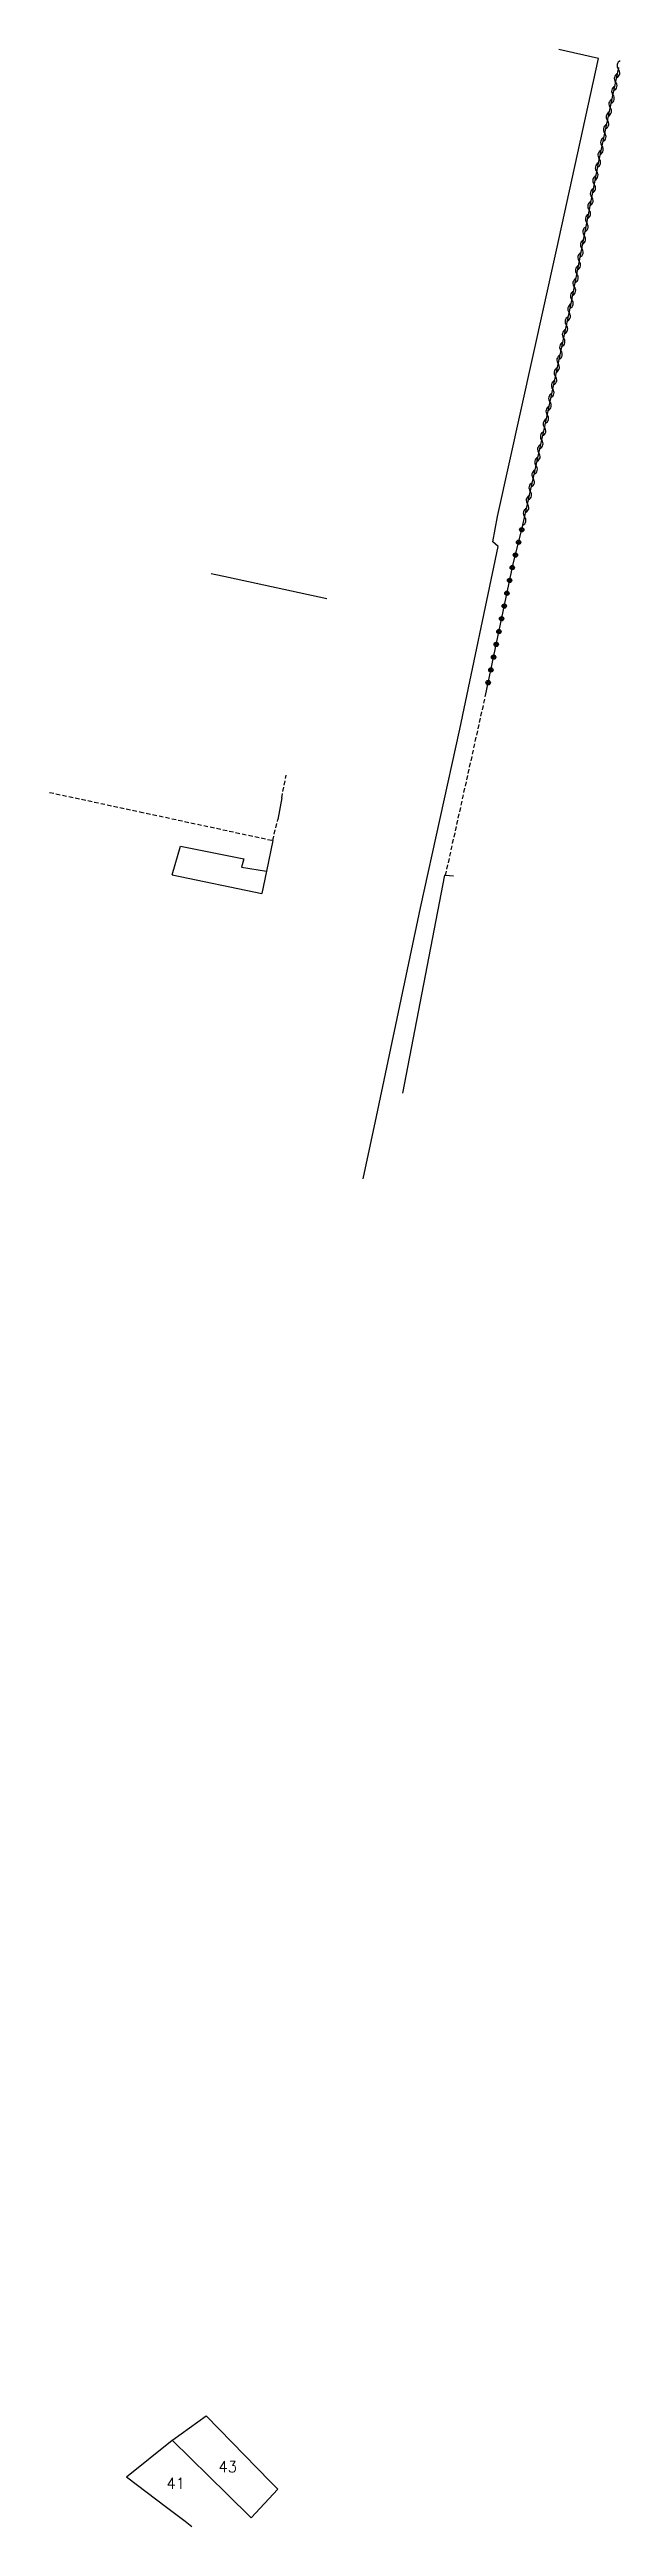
# Model space of a CAD drawing. Header units: millimetres. Extents: x 81015 to 82001, y 144000 to 145000.
# Drawn here: x 81089.3 to 81155.1, y 144550.9 to 144835.3 of the extents above; entities that cross this region are included whole.
import ezdxf
from ezdxf.enums import TextEntityAlignment as Align

# ---------------------------------------------------------------- set-up
doc = ezdxf.new("R2010")
doc.units = ezdxf.units.MM
doc.linetypes.add('DASHED', pattern=[0.75, 0.5, -0.25])
doc.layers.get('0').update_dxf_attribs({"linetype": 'CONTINUOUS'})
for name, color, linetype in [('W0014', 7, 'CONTINUOUS'), ('W0101', 7, 'CONTINUOUS'), ('W0104', 1, 'CONTINUOUS'), ('W0112', 1, 'DASHED'), ('W0310', 3, 'CONTINUOUS'), ('W0323', 7, 'CONTINUOUS'), ('W0991', 7, 'CONTINUOUS'), ('W1102', 7, 'CONTINUOUS')]:
    doc.layers.add(name, color=color, linetype=linetype)
doc.styles.get("Standard").update_dxf_attribs({"font": 'romans.shx', "width": 0.85})

msp = doc.modelspace()

# ---------------------------------------------------------------- texts
at = {"layer": 'W0991'}
for s, p in [('41', (81103.82, 144555.84)), ('43', (81109.79, 144557.74))]:
    msp.add_text(s, height=1.25, dxfattribs=at).set_placement(p, align=Align.MIDDLE_CENTER)

# ---------------------------------------------------------------- blocks, each defined once
blk = doc.blocks.new('t323o')
at = {"color": 0, "linetype": 'Continuous'}
for radius in [0.25, 0.15]:
    blk.add_circle((0, 0), radius, dxfattribs=at)
blk = doc.blocks.new('t310o')
at = {"color": 0, "linetype": 'Continuous'}
for centre, start, end in [((-0.5, 0.38), 216.8699, 323.1304), ((0.5, -0.37), 36.8699, 143.1303)]:
    blk.add_arc(centre, 0.625, start, end, dxfattribs=at)

# ---------------------------------------------------------------- linework, layer by layer
at = {"layer": 'W0014'}
for points in [[(81152.34, 144834.32), (81147.81, 144835.34)], [(81140.83, 144778.25), (81140.24, 144778.81), (81140.78, 144781.71), (81147.54, 144812.3), (81152.34, 144834.32)], [(81131.91, 144736.76), (81136.42, 144757.29), (81140.83, 144778.25)], [(81115.99, 144749.4), (81115.55, 144746.93)], [(81114.96, 144744.51), (81114.24, 144740.98)], [(81125.35, 144705.65), (81126.88, 144712.81), (81131.91, 144736.76)]]:
    msp.add_lwpolyline(points, dxfattribs=at)
at = {"layer": 'W0101'}
for points in [[(81103.4, 144740.55), (81104.37, 144743.86), (81111.63, 144742.39), (81111.36, 144741.44), (81114.24, 144740.98)], [(81114.24, 144740.98), (81113.72, 144738.41)], [(81103.43, 144560.8), (81103.48, 144560.83), (81107.34, 144563.6)], [(81098.18, 144556.6), (81103.43, 144560.8)], [(81114.67, 144556.06), (81114.7, 144556.02), (81115.56, 144555.17), (81112.49, 144551.88), (81109.74, 144554.58)]]:
    msp.add_lwpolyline(points, dxfattribs=at)
at = {"layer": 'W0104'}
msp.add_lwpolyline([(81135.7, 144740.4), (81134.8, 144740.49), (81134.67, 144740.51), (81129.85, 144715.5)], dxfattribs=at)
at = {"layer": 'W0112'}
for points in [[(81134.8, 144740.49), (81139.39, 144761.15)], [(81089.35, 144750.03), (81099.71, 144747.8), (81114.96, 144744.51), (81115.55, 144746.93)], [(81115.99, 144749.4), (81116.52, 144752.02)]]:
    msp.add_lwpolyline(points, dxfattribs=at)
at = {"layer": 'W0310'}
msp.add_lwpolyline([(81143.56, 144780.22), (81146.11, 144791.69), (81149.18, 144805.99), (81152.38, 144822.5), (81154.69, 144833.27)], dxfattribs=at)
at = {"layer": 'W0323'}
msp.add_lwpolyline([(81139.39, 144761.16), (81142.35, 144775.34), (81142.45, 144775.81), (81143.56, 144780.22)], dxfattribs=at)
at = {"layer": 'W1102'}
for points in [[(81121.18, 144772.27), (81109.87, 144774.71), (81107.89, 144775.14)], [(81103.4, 144740.55), (81113.72, 144738.41)], [(81114.67, 144556.06), (81107.34, 144563.6)], [(81103.43, 144560.8), (81109.74, 144554.58)], [(81098.18, 144556.6), (81102.78, 144553.1), (81104.9, 144551.48), (81105.68, 144550.88)]]:
    msp.add_lwpolyline(points, dxfattribs=at)

# ---------------------------------------------------------------- block references
at = {"layer": 'W0310'}
for p, rotation in [((81154.33, 144831.6), 77.86820387772991), ((81154.65, 144833.07), 77.86820387772991), ((81153.7, 144828.67), 77.86820387772991), ((81154.02, 144830.14), 77.86820387772991), ((81153.07, 144825.74), 77.86820387772991), ((81153.39, 144827.2), 77.86820387772991), ((81152.44, 144822.8), 77.86820387772991), ((81152.76, 144824.27), 77.86820387772991), ((81152.15, 144821.33), 79.03233534410843), ((81151.58, 144818.39), 79.03233534410843), ((81151.86, 144819.86), 79.03233534410843), ((81151.01, 144815.44), 79.03233534410843), ((81151.29, 144816.91), 79.03233534410843), ((81150.44, 144812.5), 79.03233534410843), ((81150.72, 144813.97), 79.03233534410843), ((81149.87, 144809.55), 79.03233534410843), ((81150.15, 144811.02), 79.03233534410843), ((81149.3, 144806.61), 79.03233534410843), ((81149.58, 144808.08), 79.03233534410843), ((81148.68, 144803.67), 77.88882853781313), ((81148.99, 144805.14), 77.88882853781313), ((81148.05, 144800.74), 77.88882853781313), ((81148.36, 144802.2), 77.88882853781313), ((81147.42, 144797.8), 77.88882853781313), ((81147.73, 144799.27), 77.88882853781313), ((81146.79, 144794.87), 77.88882853781313), ((81147.1, 144796.34), 77.88882853781313), ((81146.16, 144791.94), 77.88882853781313), ((81146.48, 144793.4), 77.88882853781313), ((81145.51, 144789.01), 77.46114336893768), ((81145.84, 144790.47), 77.46114336893768), ((81144.86, 144786.08), 77.46114336893768), ((81145.19, 144787.54), 77.46114336893768), ((81144.21, 144783.15), 77.46114336893768), ((81144.53, 144784.62), 77.46114336893768), ((81143.88, 144781.69), 77.46114336893768)]:
    msp.add_blockref('t310o', p, dxfattribs=dict(at, rotation=rotation))
at = {"layer": 'W0323'}
for p, rotation in [((81143.19, 144778.75), 75.91794190904935), ((81143.55, 144780.2), 75.91794190904935), ((81142.46, 144775.84), 75.91794190904935), ((81142.82, 144777.29), 75.91794190904935), ((81141.84, 144772.9), 78.19170078755802), ((81142.15, 144774.37), 78.19170078755802), ((81141.23, 144769.97), 78.19170078755802), ((81141.54, 144771.43), 78.19170078755802), ((81140.61, 144767.03), 78.19170078755802), ((81140.92, 144768.5), 78.19170078755802), ((81140, 144764.09), 78.19170078755802), ((81140.31, 144765.56), 78.19170078755802), ((81139.69, 144762.63), 78.19170078755802)]:
    msp.add_blockref('t323o', p, dxfattribs=dict(at, rotation=rotation))

msp.set_redraw_order([(e.dxf.handle, doc.entitydb.next_handle()) for e in msp.query("TEXT MTEXT ATTDEF DIMENSION ARC_DIMENSION")])  # texts and dimensions are drawn at this point

doc.saveas('drawing.dxf')
